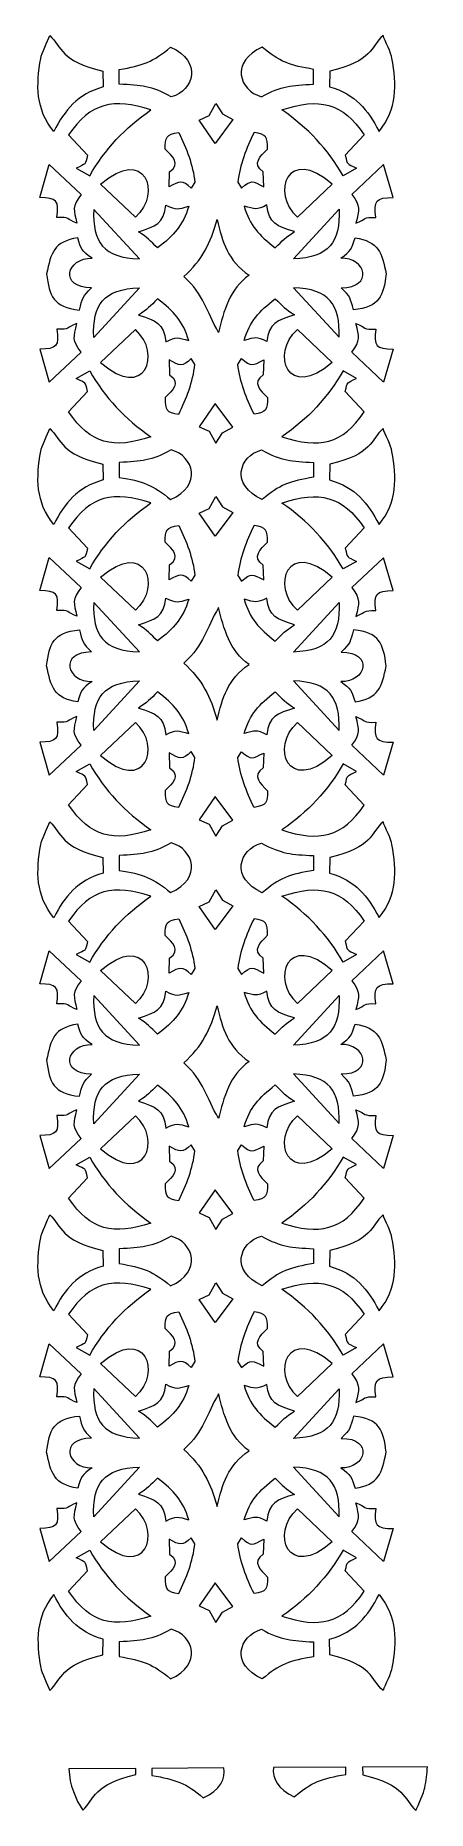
# Model space of a CAD drawing. Header units: centimetres. Extents: x 27.9 to 31.2, y -25.8 to -10.9.
import ezdxf

# ---------------------------------------------------------------- set-up
doc = ezdxf.new("R2010")
doc.units = ezdxf.units.CM
doc.header["$MEASUREMENT"] = 0
doc.layers.add('Katman 1', color=7, linetype='Continuous')

msp = doc.modelspace()

# ---------------------------------------------------------------- linework, layer by layer
at = {"layer": 'Katman 1', "color": 250, "lineweight": 20}
for points, knots in [([(28.06279, -10.92008), (28.04412, -10.96583), (27.99449, -11.06973), (27.98714, -11.11151), (27.94738, -11.33396), (27.94275, -11.53895), (28.09553, -11.72637), (28.193, -11.5435), (28.29152, -11.41495), (28.51256, -11.35109), (28.51256, -11.35109), (28.50892, -11.21956), (28.50892, -11.21956), (28.15009, -11.13543), (28.16649, -11.01402), (28.06279, -10.92008)], [0, 0, 0, 0, 0.2, 0.2, 0.2, 0.4, 0.4, 0.4, 0.6, 0.6, 0.6, 0.8, 0.8, 0.8, 1, 1, 1, 1]), ([(28.64597, -11.20459), (28.64597, -11.20459), (28.64597, -11.32913), (28.64597, -11.32913), (28.8348, -11.33955), (28.91285, -11.34156), (29.08451, -11.43481), (29.27571, -11.38207), (29.34717, -11.13796), (29.07809, -11.01726), (28.93566, -11.14019), (28.84216, -11.17392), (28.64597, -11.20459)], [0, 0, 0, 0, 0.25, 0.25, 0.25, 0.5, 0.5, 0.5, 0.75, 0.75, 0.75, 1, 1, 1, 1]), ([(30.28111, -11.20396), (30.28111, -11.20396), (30.28111, -11.32851), (30.28111, -11.32851), (30.09228, -11.33892), (30.01423, -11.34094), (29.84257, -11.43418), (29.65137, -11.38144), (29.57991, -11.13734), (29.84899, -11.01663), (29.99142, -11.13956), (30.08492, -11.17329), (30.28111, -11.20396)], [0, 0, 0, 0, 0.25, 0.25, 0.25, 0.5, 0.5, 0.5, 0.75, 0.75, 0.75, 1, 1, 1, 1]), ([(30.86429, -10.91946), (30.88296, -10.9652), (30.93259, -11.06911), (30.93994, -11.11088), (30.9797, -11.33334), (30.98433, -11.53832), (30.83155, -11.72574), (30.73408, -11.54288), (30.63556, -11.41433), (30.41452, -11.35046), (30.41452, -11.35046), (30.41816, -11.21893), (30.41816, -11.21893), (30.77699, -11.13481), (30.76059, -11.0134), (30.86429, -10.91946)], [0, 0, 0, 0, 0.2, 0.2, 0.2, 0.4, 0.4, 0.4, 0.6, 0.6, 0.6, 0.8, 0.8, 0.8, 1, 1, 1, 1]), ([(28.91259, -11.54554), (28.69431, -11.69667), (28.52543, -11.87554), (28.39861, -12.10022), (28.39861, -12.10022), (28.2849, -12.03621), (28.2849, -12.03621), (28.37092, -11.99351), (28.35833, -12.01335), (28.38042, -11.92528), (28.38042, -11.92528), (28.22122, -11.75461), (28.22122, -11.75461), (28.40263, -11.48431), (28.60028, -11.44093), (28.91259, -11.54554)], [0, 0, 0, 0, 0.2, 0.2, 0.2, 0.4, 0.4, 0.4, 0.6, 0.6, 0.6, 0.8, 0.8, 0.8, 1, 1, 1, 1]), ([(29.45978, -11.49096), (29.45978, -11.49096), (29.40345, -11.59287), (29.40345, -11.59287), (29.40345, -11.59287), (29.31895, -11.6306), (29.31895, -11.6306), (29.31895, -11.6306), (29.45364, -11.82623), (29.45364, -11.82623), (29.45364, -11.82623), (29.60059, -11.62683), (29.60059, -11.62683), (29.60059, -11.62683), (29.514, -11.57817), (29.514, -11.57817), (29.514, -11.57817), (29.45978, -11.49096), (29.45978, -11.49096)], [0, 0, 0, 0, 0.16666667, 0.16666667, 0.16666667, 0.33333333, 0.33333333, 0.33333333, 0.5, 0.5, 0.5, 0.66666667, 0.66666667, 0.66666667, 0.83333333, 0.83333333, 0.83333333, 1, 1, 1, 1]), ([(30.01449, -11.54491), (30.23277, -11.69604), (30.40165, -11.87491), (30.52847, -12.09959), (30.52847, -12.09959), (30.64218, -12.03558), (30.64218, -12.03558), (30.55616, -11.99289), (30.56875, -12.01272), (30.54666, -11.92466), (30.54666, -11.92466), (30.70586, -11.75398), (30.70586, -11.75398), (30.52445, -11.48368), (30.3268, -11.4403), (30.01449, -11.54491)], [0, 0, 0, 0, 0.2, 0.2, 0.2, 0.4, 0.4, 0.4, 0.6, 0.6, 0.6, 0.8, 0.8, 0.8, 1, 1, 1, 1]), ([(29.14645, -11.73508), (29.03988, -11.75087), (29.03378, -11.77372), (29.03378, -11.87473), (29.09337, -11.93462), (29.16751, -11.99862), (29.07, -12.06723), (29.07, -12.06723), (29.06597, -12.19179), (29.06597, -12.19179), (29.1604, -12.14257), (29.17418, -12.131), (29.25106, -12.20311), (29.25106, -12.20311), (29.28325, -12.15404), (29.28325, -12.15404), (29.26596, -12.00835), (29.21308, -11.86704), (29.14645, -11.73508)], [0, 0, 0, 0, 0.16666667, 0.16666667, 0.16666667, 0.33333333, 0.33333333, 0.33333333, 0.5, 0.5, 0.5, 0.66666667, 0.66666667, 0.66666667, 0.83333333, 0.83333333, 0.83333333, 1, 1, 1, 1]), ([(29.78063, -11.73445), (29.8872, -11.75024), (29.8933, -11.77309), (29.8933, -11.87411), (29.83371, -11.934), (29.75957, -11.99799), (29.85708, -12.06661), (29.85708, -12.06661), (29.86111, -12.19116), (29.86111, -12.19116), (29.76668, -12.14194), (29.7529, -12.13037), (29.67602, -12.20248), (29.67602, -12.20248), (29.64383, -12.15342), (29.64383, -12.15342), (29.66112, -12.00773), (29.714, -11.86642), (29.78063, -11.73445)], [0, 0, 0, 0, 0.16666667, 0.16666667, 0.16666667, 0.33333333, 0.33333333, 0.33333333, 0.5, 0.5, 0.5, 0.66666667, 0.66666667, 0.66666667, 0.83333333, 0.83333333, 0.83333333, 1, 1, 1, 1]), ([(28.49057, -12.1696), (28.49057, -12.1696), (28.78291, -12.44706), (28.78291, -12.44706), (29.00908, -12.24604), (28.86475, -11.84197), (28.49057, -12.1696)], [0, 0, 0, 0, 0.5, 0.5, 0.5, 1, 1, 1, 1]), ([(30.43651, -12.16897), (30.43651, -12.16897), (30.14417, -12.44644), (30.14417, -12.44644), (29.918, -12.24541), (30.06233, -11.84134), (30.43651, -12.16897)], [0, 0, 0, 0, 0.5, 0.5, 0.5, 1, 1, 1, 1]), ([(28.05722, -12.00505), (28.05722, -12.00505), (27.97812, -12.28252), (27.97812, -12.28252), (28.12105, -12.28252), (28.14293, -12.3103), (28.12257, -12.45029), (28.23485, -12.4455), (28.1987, -12.46255), (28.29109, -12.49868), (28.26245, -12.38358), (28.2491, -12.35907), (28.32549, -12.25671), (28.32549, -12.25671), (28.05722, -12.00505), (28.05722, -12.00505)], [0, 0, 0, 0, 0.2, 0.2, 0.2, 0.4, 0.4, 0.4, 0.6, 0.6, 0.6, 0.8, 0.8, 0.8, 1, 1, 1, 1]), ([(30.86986, -12.00443), (30.86986, -12.00443), (30.94896, -12.28189), (30.94896, -12.28189), (30.80603, -12.28189), (30.78415, -12.30967), (30.80451, -12.44966), (30.69223, -12.44488), (30.72838, -12.46193), (30.63599, -12.49806), (30.66463, -12.38295), (30.67798, -12.35844), (30.60159, -12.25608), (30.60159, -12.25608), (30.86986, -12.00443), (30.86986, -12.00443)], [0, 0, 0, 0, 0.2, 0.2, 0.2, 0.4, 0.4, 0.4, 0.6, 0.6, 0.6, 0.8, 0.8, 0.8, 1, 1, 1, 1]), ([(28.43258, -12.3815), (28.43258, -12.3815), (28.81656, -12.79879), (28.81656, -12.79879), (28.51486, -12.78723), (28.42075, -12.65804), (28.43258, -12.3815)], [0, 0, 0, 0, 0.5, 0.5, 0.5, 1, 1, 1, 1]), ([(29.03876, -12.34506), (29.02312, -12.50164), (28.95227, -12.52417), (28.8073, -12.56951), (28.88269, -12.61751), (28.90693, -12.64325), (28.96854, -12.70613), (29.10782, -12.598), (29.18107, -12.51952), (29.23122, -12.35482), (29.13824, -12.38014), (29.12781, -12.39063), (29.03876, -12.34506)], [0, 0, 0, 0, 0.25, 0.25, 0.25, 0.5, 0.5, 0.5, 0.75, 0.75, 0.75, 1, 1, 1, 1]), ([(29.88832, -12.34443), (29.90396, -12.50102), (29.97481, -12.52355), (30.11978, -12.56888), (30.04439, -12.61688), (30.02015, -12.64262), (29.95854, -12.70551), (29.81926, -12.59738), (29.74601, -12.51889), (29.69586, -12.35419), (29.78884, -12.37952), (29.79927, -12.39), (29.88832, -12.34443)], [0, 0, 0, 0, 0.25, 0.25, 0.25, 0.5, 0.5, 0.5, 0.75, 0.75, 0.75, 1, 1, 1, 1]), ([(30.4945, -12.38087), (30.4945, -12.38087), (30.11052, -12.79816), (30.11052, -12.79816), (30.41222, -12.7866), (30.50633, -12.65741), (30.4945, -12.38087)], [0, 0, 0, 0, 0.5, 0.5, 0.5, 1, 1, 1, 1]), ([(29.4826, -13.41569), (29.52441, -13.2381), (29.57462, -13.04917), (29.73837, -12.93564), (29.5588, -12.81053), (29.5149, -12.65954), (29.46959, -12.46666), (29.41398, -12.66653), (29.34667, -12.80631), (29.18871, -12.94727), (29.3669, -13.10686), (29.37375, -13.23337), (29.4826, -13.41569)], [0, 0, 0, 0, 0.25, 0.25, 0.25, 0.5, 0.5, 0.5, 0.75, 0.75, 0.75, 1, 1, 1, 1]), ([(28.29798, -12.62128), (28.32244, -12.71312), (28.33284, -12.73345), (28.41835, -12.79227), (28.20559, -12.78604), (28.13512, -13.0407), (28.41491, -13.0407), (28.3341, -13.11651), (28.3384, -13.12773), (28.31173, -13.22782), (28.0904, -13.20475), (28.0595, -13.10929), (28.03658, -12.92455), (28.07034, -12.74793), (28.0995, -12.6513), (28.29798, -12.62128)], [0, 0, 0, 0, 0.2, 0.2, 0.2, 0.4, 0.4, 0.4, 0.6, 0.6, 0.6, 0.8, 0.8, 0.8, 1, 1, 1, 1]), ([(30.6291, -12.62065), (30.60464, -12.71249), (30.59424, -12.73282), (30.50873, -12.79165), (30.72149, -12.78541), (30.79196, -13.04007), (30.51217, -13.04007), (30.59298, -13.11588), (30.58868, -13.1271), (30.61535, -13.22719), (30.83668, -13.20412), (30.86758, -13.10866), (30.8905, -12.92393), (30.85674, -12.7473), (30.82758, -12.65068), (30.6291, -12.62065)], [0, 0, 0, 0, 0.2, 0.2, 0.2, 0.4, 0.4, 0.4, 0.6, 0.6, 0.6, 0.8, 0.8, 0.8, 1, 1, 1, 1]), ([(28.43258, -13.45804), (28.43258, -13.45804), (28.81656, -13.04075), (28.81656, -13.04075), (28.51486, -13.05231), (28.42075, -13.1815), (28.43258, -13.45804)], [0, 0, 0, 0, 0.5, 0.5, 0.5, 1, 1, 1, 1]), ([(29.03876, -13.49448), (29.02312, -13.3379), (28.95227, -13.31537), (28.8073, -13.27003), (28.88269, -13.22203), (28.90693, -13.19629), (28.96854, -13.1334), (29.10782, -13.24154), (29.18107, -13.32002), (29.23122, -13.48472), (29.13824, -13.45939), (29.12781, -13.44891), (29.03876, -13.49448)], [0, 0, 0, 0, 0.25, 0.25, 0.25, 0.5, 0.5, 0.5, 0.75, 0.75, 0.75, 1, 1, 1, 1]), ([(29.88832, -13.49385), (29.90396, -13.33727), (29.97481, -13.31474), (30.11978, -13.2694), (30.04439, -13.2214), (30.02015, -13.19566), (29.95854, -13.13278), (29.81926, -13.24091), (29.74601, -13.31939), (29.69586, -13.48409), (29.78884, -13.45877), (29.79927, -13.44828), (29.88832, -13.49385)], [0, 0, 0, 0, 0.25, 0.25, 0.25, 0.5, 0.5, 0.5, 0.75, 0.75, 0.75, 1, 1, 1, 1]), ([(30.4945, -13.45741), (30.4945, -13.45741), (30.11052, -13.04012), (30.11052, -13.04012), (30.41222, -13.05169), (30.50633, -13.18087), (30.4945, -13.45741)], [0, 0, 0, 0, 0.5, 0.5, 0.5, 1, 1, 1, 1]), ([(28.05722, -13.83448), (28.05722, -13.83448), (27.97812, -13.55702), (27.97812, -13.55702), (28.12105, -13.55702), (28.14293, -13.52924), (28.12257, -13.38925), (28.23485, -13.39404), (28.1987, -13.37698), (28.29109, -13.34086), (28.26245, -13.45596), (28.2491, -13.48047), (28.32549, -13.58283), (28.32549, -13.58283), (28.05722, -13.83448), (28.05722, -13.83448)], [0, 0, 0, 0, 0.2, 0.2, 0.2, 0.4, 0.4, 0.4, 0.6, 0.6, 0.6, 0.8, 0.8, 0.8, 1, 1, 1, 1]), ([(28.49057, -13.66994), (28.49057, -13.66994), (28.78291, -13.39247), (28.78291, -13.39247), (29.00908, -13.5935), (28.86475, -13.99757), (28.49057, -13.66994)], [0, 0, 0, 0, 0.5, 0.5, 0.5, 1, 1, 1, 1]), ([(30.43651, -13.66931), (30.43651, -13.66931), (30.14417, -13.39185), (30.14417, -13.39185), (29.918, -13.59287), (30.06233, -13.99694), (30.43651, -13.66931)], [0, 0, 0, 0, 0.5, 0.5, 0.5, 1, 1, 1, 1]), ([(30.86986, -13.83386), (30.86986, -13.83386), (30.94896, -13.55639), (30.94896, -13.55639), (30.80603, -13.55639), (30.78415, -13.52861), (30.80451, -13.38862), (30.69223, -13.39341), (30.72838, -13.37636), (30.63599, -13.34023), (30.66463, -13.45533), (30.67798, -13.47985), (30.60159, -13.5822), (30.60159, -13.5822), (30.86986, -13.83386), (30.86986, -13.83386)], [0, 0, 0, 0, 0.2, 0.2, 0.2, 0.4, 0.4, 0.4, 0.6, 0.6, 0.6, 0.8, 0.8, 0.8, 1, 1, 1, 1]), ([(29.14645, -14.10446), (29.03988, -14.08867), (29.03378, -14.06582), (29.03378, -13.96481), (29.09337, -13.90491), (29.16751, -13.84092), (29.07, -13.7723), (29.07, -13.7723), (29.06597, -13.64775), (29.06597, -13.64775), (29.1604, -13.69697), (29.17418, -13.70854), (29.25106, -13.63643), (29.25106, -13.63643), (29.28325, -13.68549), (29.28325, -13.68549), (29.26596, -13.83118), (29.21308, -13.9725), (29.14645, -14.10446)], [0, 0, 0, 0, 0.16666667, 0.16666667, 0.16666667, 0.33333333, 0.33333333, 0.33333333, 0.5, 0.5, 0.5, 0.66666667, 0.66666667, 0.66666667, 0.83333333, 0.83333333, 0.83333333, 1, 1, 1, 1]), ([(29.78063, -14.10383), (29.8872, -14.08804), (29.8933, -14.06519), (29.8933, -13.96418), (29.83371, -13.90429), (29.75957, -13.84029), (29.85708, -13.77168), (29.85708, -13.77168), (29.86111, -13.64712), (29.86111, -13.64712), (29.76668, -13.69634), (29.7529, -13.70791), (29.67602, -13.6358), (29.67602, -13.6358), (29.64383, -13.68487), (29.64383, -13.68487), (29.66112, -13.83056), (29.714, -13.97187), (29.78063, -14.10383)], [0, 0, 0, 0, 0.16666667, 0.16666667, 0.16666667, 0.33333333, 0.33333333, 0.33333333, 0.5, 0.5, 0.5, 0.66666667, 0.66666667, 0.66666667, 0.83333333, 0.83333333, 0.83333333, 1, 1, 1, 1]), ([(28.91259, -14.294), (28.69431, -14.14287), (28.52543, -13.964), (28.39861, -13.73932), (28.39861, -13.73932), (28.2849, -13.80333), (28.2849, -13.80333), (28.37092, -13.84602), (28.35833, -13.82619), (28.38042, -13.91425), (28.38042, -13.91425), (28.22122, -14.08493), (28.22122, -14.08493), (28.40263, -14.35523), (28.60028, -14.39861), (28.91259, -14.294)], [0, 0, 0, 0, 0.2, 0.2, 0.2, 0.4, 0.4, 0.4, 0.6, 0.6, 0.6, 0.8, 0.8, 0.8, 1, 1, 1, 1]), ([(30.01449, -14.29337), (30.23277, -14.14225), (30.40165, -13.96338), (30.52847, -13.7387), (30.52847, -13.7387), (30.64218, -13.8027), (30.64218, -13.8027), (30.55616, -13.8454), (30.56875, -13.82556), (30.54666, -13.91363), (30.54666, -13.91363), (30.70586, -14.0843), (30.70586, -14.0843), (30.52445, -14.3546), (30.3268, -14.39798), (30.01449, -14.29337)], [0, 0, 0, 0, 0.2, 0.2, 0.2, 0.4, 0.4, 0.4, 0.6, 0.6, 0.6, 0.8, 0.8, 0.8, 1, 1, 1, 1]), ([(29.45978, -14.34858), (29.45978, -14.34858), (29.40345, -14.24667), (29.40345, -14.24667), (29.40345, -14.24667), (29.31895, -14.20894), (29.31895, -14.20894), (29.31895, -14.20894), (29.45364, -14.01331), (29.45364, -14.01331), (29.45364, -14.01331), (29.60059, -14.21271), (29.60059, -14.21271), (29.60059, -14.21271), (29.514, -14.26137), (29.514, -14.26137), (29.514, -14.26137), (29.45978, -14.34858), (29.45978, -14.34858)], [0, 0, 0, 0, 0.16666667, 0.16666667, 0.16666667, 0.33333333, 0.33333333, 0.33333333, 0.5, 0.5, 0.5, 0.66666667, 0.66666667, 0.66666667, 0.83333333, 0.83333333, 0.83333333, 1, 1, 1, 1]), ([(28.06279, -14.22464), (28.04412, -14.27039), (27.99449, -14.3743), (27.98714, -14.41607), (27.94738, -14.63852), (27.94275, -14.84351), (28.09553, -15.03093), (28.193, -14.84807), (28.29152, -14.71952), (28.51256, -14.65565), (28.51256, -14.65565), (28.50892, -14.52412), (28.50892, -14.52412), (28.15009, -14.44), (28.16649, -14.31858), (28.06279, -14.22464)], [0, 0, 0, 0, 0.2, 0.2, 0.2, 0.4, 0.4, 0.4, 0.6, 0.6, 0.6, 0.8, 0.8, 0.8, 1, 1, 1, 1]), ([(30.86429, -14.22527), (30.88296, -14.27102), (30.93259, -14.37492), (30.93994, -14.41669), (30.9797, -14.63915), (30.98433, -14.84414), (30.83155, -15.03156), (30.73408, -14.84869), (30.63556, -14.72014), (30.41452, -14.65628), (30.41452, -14.65628), (30.41816, -14.52475), (30.41816, -14.52475), (30.77699, -14.44062), (30.76059, -14.31921), (30.86429, -14.22527)], [0, 0, 0, 0, 0.2, 0.2, 0.2, 0.4, 0.4, 0.4, 0.6, 0.6, 0.6, 0.8, 0.8, 0.8, 1, 1, 1, 1]), ([(28.64597, -14.63495), (28.64597, -14.63495), (28.64597, -14.5104), (28.64597, -14.5104), (28.8348, -14.49999), (28.91285, -14.49797), (29.08451, -14.40473), (29.27571, -14.45747), (29.34717, -14.70157), (29.07809, -14.82228), (28.93566, -14.69935), (28.84216, -14.66562), (28.64597, -14.63495)], [0, 0, 0, 0, 0.25, 0.25, 0.25, 0.5, 0.5, 0.5, 0.75, 0.75, 0.75, 1, 1, 1, 1]), ([(30.28111, -14.63432), (30.28111, -14.63432), (30.28111, -14.50978), (30.28111, -14.50978), (30.09228, -14.49936), (30.01423, -14.49735), (29.84257, -14.4041), (29.65137, -14.45684), (29.57991, -14.70095), (29.84899, -14.82165), (29.99142, -14.69873), (30.08492, -14.665), (30.28111, -14.63432)], [0, 0, 0, 0, 0.25, 0.25, 0.25, 0.5, 0.5, 0.5, 0.75, 0.75, 0.75, 1, 1, 1, 1]), ([(28.91259, -14.8501), (28.69431, -15.00123), (28.52543, -15.1801), (28.39861, -15.40478), (28.39861, -15.40478), (28.2849, -15.34077), (28.2849, -15.34077), (28.37092, -15.29808), (28.35833, -15.31791), (28.38042, -15.22985), (28.38042, -15.22985), (28.22122, -15.05917), (28.22122, -15.05917), (28.40263, -14.78887), (28.60028, -14.74549), (28.91259, -14.8501)], [0, 0, 0, 0, 0.2, 0.2, 0.2, 0.4, 0.4, 0.4, 0.6, 0.6, 0.6, 0.8, 0.8, 0.8, 1, 1, 1, 1]), ([(30.01449, -14.85073), (30.23277, -15.00185), (30.40165, -15.18072), (30.52847, -15.4054), (30.52847, -15.4054), (30.64218, -15.3414), (30.64218, -15.3414), (30.55616, -15.2987), (30.56875, -15.31854), (30.54666, -15.23047), (30.54666, -15.23047), (30.70586, -15.0598), (30.70586, -15.0598), (30.52445, -14.7895), (30.3268, -14.74612), (30.01449, -14.85073)], [0, 0, 0, 0, 0.2, 0.2, 0.2, 0.4, 0.4, 0.4, 0.6, 0.6, 0.6, 0.8, 0.8, 0.8, 1, 1, 1, 1]), ([(29.45978, -14.79552), (29.45978, -14.79552), (29.40345, -14.89743), (29.40345, -14.89743), (29.40345, -14.89743), (29.31895, -14.93516), (29.31895, -14.93516), (29.31895, -14.93516), (29.45364, -15.13079), (29.45364, -15.13079), (29.45364, -15.13079), (29.60059, -14.93139), (29.60059, -14.93139), (29.60059, -14.93139), (29.514, -14.88273), (29.514, -14.88273), (29.514, -14.88273), (29.45978, -14.79552), (29.45978, -14.79552)], [0, 0, 0, 0, 0.16666667, 0.16666667, 0.16666667, 0.33333333, 0.33333333, 0.33333333, 0.5, 0.5, 0.5, 0.66666667, 0.66666667, 0.66666667, 0.83333333, 0.83333333, 0.83333333, 1, 1, 1, 1]), ([(29.14645, -15.03964), (29.03988, -15.05543), (29.03378, -15.07828), (29.03378, -15.17929), (29.09337, -15.23919), (29.16751, -15.30318), (29.07, -15.3718), (29.07, -15.3718), (29.06597, -15.49635), (29.06597, -15.49635), (29.1604, -15.44713), (29.17418, -15.43556), (29.25106, -15.50767), (29.25106, -15.50767), (29.28325, -15.45861), (29.28325, -15.45861), (29.26596, -15.31292), (29.21308, -15.1716), (29.14645, -15.03964)], [0, 0, 0, 0, 0.16666667, 0.16666667, 0.16666667, 0.33333333, 0.33333333, 0.33333333, 0.5, 0.5, 0.5, 0.66666667, 0.66666667, 0.66666667, 0.83333333, 0.83333333, 0.83333333, 1, 1, 1, 1]), ([(29.78063, -15.04027), (29.8872, -15.05606), (29.8933, -15.07891), (29.8933, -15.17992), (29.83371, -15.23981), (29.75957, -15.30381), (29.85708, -15.37242), (29.85708, -15.37242), (29.86111, -15.49698), (29.86111, -15.49698), (29.76668, -15.44776), (29.7529, -15.43619), (29.67602, -15.5083), (29.67602, -15.5083), (29.64383, -15.45923), (29.64383, -15.45923), (29.66112, -15.31354), (29.714, -15.17223), (29.78063, -15.04027)], [0, 0, 0, 0, 0.16666667, 0.16666667, 0.16666667, 0.33333333, 0.33333333, 0.33333333, 0.5, 0.5, 0.5, 0.66666667, 0.66666667, 0.66666667, 0.83333333, 0.83333333, 0.83333333, 1, 1, 1, 1]), ([(28.49057, -15.47416), (28.49057, -15.47416), (28.78291, -15.75163), (28.78291, -15.75163), (29.00908, -15.5506), (28.86475, -15.14653), (28.49057, -15.47416)], [0, 0, 0, 0, 0.5, 0.5, 0.5, 1, 1, 1, 1]), ([(30.43651, -15.47479), (30.43651, -15.47479), (30.14417, -15.75225), (30.14417, -15.75225), (29.918, -15.55123), (30.06233, -15.14716), (30.43651, -15.47479)], [0, 0, 0, 0, 0.5, 0.5, 0.5, 1, 1, 1, 1]), ([(28.05722, -15.30962), (28.05722, -15.30962), (27.97812, -15.58708), (27.97812, -15.58708), (28.12105, -15.58708), (28.14293, -15.61486), (28.12257, -15.75485), (28.23485, -15.75006), (28.1987, -15.76712), (28.29109, -15.80324), (28.26245, -15.68814), (28.2491, -15.66363), (28.32549, -15.56127), (28.32549, -15.56127), (28.05722, -15.30962), (28.05722, -15.30962)], [0, 0, 0, 0, 0.2, 0.2, 0.2, 0.4, 0.4, 0.4, 0.6, 0.6, 0.6, 0.8, 0.8, 0.8, 1, 1, 1, 1]), ([(30.86986, -15.31024), (30.86986, -15.31024), (30.94896, -15.58771), (30.94896, -15.58771), (30.80603, -15.58771), (30.78415, -15.61549), (30.80451, -15.75548), (30.69223, -15.75069), (30.72838, -15.76774), (30.63599, -15.80387), (30.66463, -15.68877), (30.67798, -15.66425), (30.60159, -15.5619), (30.60159, -15.5619), (30.86986, -15.31024), (30.86986, -15.31024)], [0, 0, 0, 0, 0.2, 0.2, 0.2, 0.4, 0.4, 0.4, 0.6, 0.6, 0.6, 0.8, 0.8, 0.8, 1, 1, 1, 1]), ([(29.03876, -15.64962), (29.02312, -15.8062), (28.95227, -15.82873), (28.8073, -15.87407), (28.88269, -15.92207), (28.90693, -15.94781), (28.96854, -16.0107), (29.10782, -15.90256), (29.18107, -15.82408), (29.23122, -15.65938), (29.13824, -15.68471), (29.12781, -15.69519), (29.03876, -15.64962)], [0, 0, 0, 0, 0.25, 0.25, 0.25, 0.5, 0.5, 0.5, 0.75, 0.75, 0.75, 1, 1, 1, 1]), ([(29.88832, -15.65025), (29.90396, -15.80683), (29.97481, -15.82936), (30.11978, -15.8747), (30.04439, -15.9227), (30.02015, -15.94844), (29.95854, -16.01132), (29.81926, -15.90319), (29.74601, -15.82471), (29.69586, -15.66001), (29.78884, -15.68533), (29.79927, -15.69582), (29.88832, -15.65025)], [0, 0, 0, 0, 0.25, 0.25, 0.25, 0.5, 0.5, 0.5, 0.75, 0.75, 0.75, 1, 1, 1, 1]), ([(28.43258, -15.68606), (28.43258, -15.68606), (28.81656, -16.10335), (28.81656, -16.10335), (28.51486, -16.09179), (28.42075, -15.9626), (28.43258, -15.68606)], [0, 0, 0, 0, 0.5, 0.5, 0.5, 1, 1, 1, 1]), ([(29.4826, -15.72841), (29.52441, -15.906), (29.57462, -16.09493), (29.73837, -16.20846), (29.5588, -16.33357), (29.5149, -16.48456), (29.46959, -16.67744), (29.41398, -16.47757), (29.34667, -16.33779), (29.18871, -16.19683), (29.3669, -16.03724), (29.37375, -15.91073), (29.4826, -15.72841)], [0, 0, 0, 0, 0.25, 0.25, 0.25, 0.5, 0.5, 0.5, 0.75, 0.75, 0.75, 1, 1, 1, 1]), ([(30.4945, -15.68669), (30.4945, -15.68669), (30.11052, -16.10398), (30.11052, -16.10398), (30.41222, -16.09241), (30.50633, -15.96323), (30.4945, -15.68669)], [0, 0, 0, 0, 0.5, 0.5, 0.5, 1, 1, 1, 1]), ([(28.29798, -16.52282), (28.32244, -16.43098), (28.33284, -16.41065), (28.41835, -16.35183), (28.20559, -16.35806), (28.13512, -16.1034), (28.41491, -16.1034), (28.3341, -16.02759), (28.3384, -16.01637), (28.31173, -15.91628), (28.0904, -15.93935), (28.0595, -16.03481), (28.03658, -16.21955), (28.07034, -16.39617), (28.0995, -16.4928), (28.29798, -16.52282)], [0, 0, 0, 0, 0.2, 0.2, 0.2, 0.4, 0.4, 0.4, 0.6, 0.6, 0.6, 0.8, 0.8, 0.8, 1, 1, 1, 1]), ([(30.6291, -16.52345), (30.60464, -16.43161), (30.59424, -16.41128), (30.50873, -16.35245), (30.72149, -16.35869), (30.79196, -16.10403), (30.51217, -16.10403), (30.59298, -16.02822), (30.58868, -16.017), (30.61535, -15.91691), (30.83668, -15.93998), (30.86758, -16.03544), (30.8905, -16.22017), (30.85674, -16.3968), (30.82758, -16.49342), (30.6291, -16.52345)], [0, 0, 0, 0, 0.2, 0.2, 0.2, 0.4, 0.4, 0.4, 0.6, 0.6, 0.6, 0.8, 0.8, 0.8, 1, 1, 1, 1]), ([(28.43258, -16.7626), (28.43258, -16.7626), (28.81656, -16.34531), (28.81656, -16.34531), (28.51486, -16.35687), (28.42075, -16.48606), (28.43258, -16.7626)], [0, 0, 0, 0, 0.5, 0.5, 0.5, 1, 1, 1, 1]), ([(30.4945, -16.76323), (30.4945, -16.76323), (30.11052, -16.34594), (30.11052, -16.34594), (30.41222, -16.3575), (30.50633, -16.48669), (30.4945, -16.76323)], [0, 0, 0, 0, 0.5, 0.5, 0.5, 1, 1, 1, 1]), ([(29.03876, -16.79904), (29.02312, -16.64246), (28.95227, -16.61993), (28.8073, -16.57459), (28.88269, -16.52659), (28.90693, -16.50085), (28.96854, -16.43797), (29.10782, -16.5461), (29.18107, -16.62458), (29.23122, -16.78928), (29.13824, -16.76396), (29.12781, -16.75347), (29.03876, -16.79904)], [0, 0, 0, 0, 0.25, 0.25, 0.25, 0.5, 0.5, 0.5, 0.75, 0.75, 0.75, 1, 1, 1, 1]), ([(29.88832, -16.79967), (29.90396, -16.64308), (29.97481, -16.62055), (30.11978, -16.57522), (30.04439, -16.52722), (30.02015, -16.50148), (29.95854, -16.43859), (29.81926, -16.54672), (29.74601, -16.62521), (29.69586, -16.78991), (29.78884, -16.76458), (29.79927, -16.7541), (29.88832, -16.79967)], [0, 0, 0, 0, 0.25, 0.25, 0.25, 0.5, 0.5, 0.5, 0.75, 0.75, 0.75, 1, 1, 1, 1]), ([(28.05722, -17.13905), (28.05722, -17.13905), (27.97812, -16.86158), (27.97812, -16.86158), (28.12105, -16.86158), (28.14293, -16.8338), (28.12257, -16.69381), (28.23485, -16.6986), (28.1987, -16.68155), (28.29109, -16.64542), (28.26245, -16.76052), (28.2491, -16.78503), (28.32549, -16.88739), (28.32549, -16.88739), (28.05722, -17.13905), (28.05722, -17.13905)], [0, 0, 0, 0, 0.2, 0.2, 0.2, 0.4, 0.4, 0.4, 0.6, 0.6, 0.6, 0.8, 0.8, 0.8, 1, 1, 1, 1]), ([(28.49057, -16.9745), (28.49057, -16.9745), (28.78291, -16.69704), (28.78291, -16.69704), (29.00908, -16.89806), (28.86475, -17.30213), (28.49057, -16.9745)], [0, 0, 0, 0, 0.5, 0.5, 0.5, 1, 1, 1, 1]), ([(30.43651, -16.97513), (30.43651, -16.97513), (30.14417, -16.69766), (30.14417, -16.69766), (29.918, -16.89869), (30.06233, -17.30276), (30.43651, -16.97513)], [0, 0, 0, 0, 0.5, 0.5, 0.5, 1, 1, 1, 1]), ([(30.86986, -17.13967), (30.86986, -17.13967), (30.94896, -16.86221), (30.94896, -16.86221), (30.80603, -16.86221), (30.78415, -16.83443), (30.80451, -16.69444), (30.69223, -16.69922), (30.72838, -16.68217), (30.63599, -16.64604), (30.66463, -16.76115), (30.67798, -16.78566), (30.60159, -16.88802), (30.60159, -16.88802), (30.86986, -17.13967), (30.86986, -17.13967)], [0, 0, 0, 0, 0.2, 0.2, 0.2, 0.4, 0.4, 0.4, 0.6, 0.6, 0.6, 0.8, 0.8, 0.8, 1, 1, 1, 1]), ([(29.14645, -17.40902), (29.03988, -17.39323), (29.03378, -17.37038), (29.03378, -17.26937), (29.09337, -17.20948), (29.16751, -17.14548), (29.07, -17.07687), (29.07, -17.07687), (29.06597, -16.95231), (29.06597, -16.95231), (29.1604, -17.00153), (29.17418, -17.0131), (29.25106, -16.94099), (29.25106, -16.94099), (29.28325, -16.99006), (29.28325, -16.99006), (29.26596, -17.13575), (29.21308, -17.27706), (29.14645, -17.40902)], [0, 0, 0, 0, 0.16666667, 0.16666667, 0.16666667, 0.33333333, 0.33333333, 0.33333333, 0.5, 0.5, 0.5, 0.66666667, 0.66666667, 0.66666667, 0.83333333, 0.83333333, 0.83333333, 1, 1, 1, 1]), ([(29.78063, -17.40965), (29.8872, -17.39386), (29.8933, -17.37101), (29.8933, -17.26999), (29.83371, -17.2101), (29.75957, -17.14611), (29.85708, -17.07749), (29.85708, -17.07749), (29.86111, -16.95294), (29.86111, -16.95294), (29.76668, -17.00216), (29.7529, -17.01373), (29.67602, -16.94162), (29.67602, -16.94162), (29.64383, -16.99068), (29.64383, -16.99068), (29.66112, -17.13637), (29.714, -17.27768), (29.78063, -17.40965)], [0, 0, 0, 0, 0.16666667, 0.16666667, 0.16666667, 0.33333333, 0.33333333, 0.33333333, 0.5, 0.5, 0.5, 0.66666667, 0.66666667, 0.66666667, 0.83333333, 0.83333333, 0.83333333, 1, 1, 1, 1]), ([(28.91259, -17.59856), (28.69431, -17.44743), (28.52543, -17.26856), (28.39861, -17.04388), (28.39861, -17.04388), (28.2849, -17.10789), (28.2849, -17.10789), (28.37092, -17.15059), (28.35833, -17.13075), (28.38042, -17.21882), (28.38042, -17.21882), (28.22122, -17.38949), (28.22122, -17.38949), (28.40263, -17.65979), (28.60028, -17.70317), (28.91259, -17.59856)], [0, 0, 0, 0, 0.2, 0.2, 0.2, 0.4, 0.4, 0.4, 0.6, 0.6, 0.6, 0.8, 0.8, 0.8, 1, 1, 1, 1]), ([(30.01449, -17.59919), (30.23277, -17.44806), (30.40165, -17.26919), (30.52847, -17.04451), (30.52847, -17.04451), (30.64218, -17.10852), (30.64218, -17.10852), (30.55616, -17.15121), (30.56875, -17.13138), (30.54666, -17.21944), (30.54666, -17.21944), (30.70586, -17.39012), (30.70586, -17.39012), (30.52445, -17.66042), (30.3268, -17.7038), (30.01449, -17.59919)], [0, 0, 0, 0, 0.2, 0.2, 0.2, 0.4, 0.4, 0.4, 0.6, 0.6, 0.6, 0.8, 0.8, 0.8, 1, 1, 1, 1]), ([(29.45978, -17.65314), (29.45978, -17.65314), (29.40345, -17.55123), (29.40345, -17.55123), (29.40345, -17.55123), (29.31895, -17.5135), (29.31895, -17.5135), (29.31895, -17.5135), (29.45364, -17.31787), (29.45364, -17.31787), (29.45364, -17.31787), (29.60059, -17.51727), (29.60059, -17.51727), (29.60059, -17.51727), (29.514, -17.56593), (29.514, -17.56593), (29.514, -17.56593), (29.45978, -17.65314), (29.45978, -17.65314)], [0, 0, 0, 0, 0.16666667, 0.16666667, 0.16666667, 0.33333333, 0.33333333, 0.33333333, 0.5, 0.5, 0.5, 0.66666667, 0.66666667, 0.66666667, 0.83333333, 0.83333333, 0.83333333, 1, 1, 1, 1]), ([(28.06279, -17.53171), (28.04412, -17.57746), (27.99449, -17.68136), (27.98714, -17.72314), (27.94738, -17.94559), (27.94275, -18.15058), (28.09553, -18.338), (28.193, -18.15513), (28.29152, -18.02658), (28.51256, -17.96272), (28.51256, -17.96272), (28.50892, -17.83119), (28.50892, -17.83119), (28.15009, -17.74706), (28.16649, -17.62565), (28.06279, -17.53171)], [0, 0, 0, 0, 0.2, 0.2, 0.2, 0.4, 0.4, 0.4, 0.6, 0.6, 0.6, 0.8, 0.8, 0.8, 1, 1, 1, 1]), ([(30.86429, -17.53109), (30.88296, -17.57683), (30.93259, -17.68074), (30.93994, -17.72251), (30.9797, -17.94497), (30.98433, -18.14995), (30.83155, -18.33737), (30.73408, -18.15451), (30.63556, -18.02596), (30.41452, -17.96209), (30.41452, -17.96209), (30.41816, -17.83056), (30.41816, -17.83056), (30.77699, -17.74644), (30.76059, -17.62503), (30.86429, -17.53109)], [0, 0, 0, 0, 0.2, 0.2, 0.2, 0.4, 0.4, 0.4, 0.6, 0.6, 0.6, 0.8, 0.8, 0.8, 1, 1, 1, 1]), ([(28.64597, -17.93951), (28.64597, -17.93951), (28.64597, -17.81497), (28.64597, -17.81497), (28.8348, -17.80455), (28.91285, -17.80254), (29.08451, -17.70929), (29.27571, -17.76203), (29.34717, -18.00614), (29.07809, -18.12684), (28.93566, -18.00391), (28.84216, -17.97018), (28.64597, -17.93951)], [0, 0, 0, 0, 0.25, 0.25, 0.25, 0.5, 0.5, 0.5, 0.75, 0.75, 0.75, 1, 1, 1, 1]), ([(30.28111, -17.94014), (30.28111, -17.94014), (30.28111, -17.81559), (30.28111, -17.81559), (30.09228, -17.80518), (30.01423, -17.80316), (29.84257, -17.70992), (29.65137, -17.76266), (29.57991, -18.00676), (29.84899, -18.12747), (29.99142, -18.00454), (30.08492, -17.97081), (30.28111, -17.94014)], [0, 0, 0, 0, 0.25, 0.25, 0.25, 0.5, 0.5, 0.5, 0.75, 0.75, 0.75, 1, 1, 1, 1]), ([(28.91259, -18.15717), (28.69431, -18.3083), (28.52543, -18.48717), (28.39861, -18.71185), (28.39861, -18.71185), (28.2849, -18.64784), (28.2849, -18.64784), (28.37092, -18.60514), (28.35833, -18.62498), (28.38042, -18.53691), (28.38042, -18.53691), (28.22122, -18.36624), (28.22122, -18.36624), (28.40263, -18.09594), (28.60028, -18.05256), (28.91259, -18.15717)], [0, 0, 0, 0, 0.2, 0.2, 0.2, 0.4, 0.4, 0.4, 0.6, 0.6, 0.6, 0.8, 0.8, 0.8, 1, 1, 1, 1]), ([(30.01449, -18.15654), (30.23277, -18.30767), (30.40165, -18.48654), (30.52847, -18.71122), (30.52847, -18.71122), (30.64218, -18.64721), (30.64218, -18.64721), (30.55616, -18.60452), (30.56875, -18.62435), (30.54666, -18.53629), (30.54666, -18.53629), (30.70586, -18.36561), (30.70586, -18.36561), (30.52445, -18.09531), (30.3268, -18.05193), (30.01449, -18.15654)], [0, 0, 0, 0, 0.2, 0.2, 0.2, 0.4, 0.4, 0.4, 0.6, 0.6, 0.6, 0.8, 0.8, 0.8, 1, 1, 1, 1]), ([(29.45978, -18.10259), (29.45978, -18.10259), (29.40345, -18.2045), (29.40345, -18.2045), (29.40345, -18.2045), (29.31895, -18.24223), (29.31895, -18.24223), (29.31895, -18.24223), (29.45364, -18.43786), (29.45364, -18.43786), (29.45364, -18.43786), (29.60059, -18.23846), (29.60059, -18.23846), (29.60059, -18.23846), (29.514, -18.1898), (29.514, -18.1898), (29.514, -18.1898), (29.45978, -18.10259), (29.45978, -18.10259)], [0, 0, 0, 0, 0.16666667, 0.16666667, 0.16666667, 0.33333333, 0.33333333, 0.33333333, 0.5, 0.5, 0.5, 0.66666667, 0.66666667, 0.66666667, 0.83333333, 0.83333333, 0.83333333, 1, 1, 1, 1]), ([(29.14645, -18.34671), (29.03988, -18.3625), (29.03378, -18.38535), (29.03378, -18.48636), (29.09337, -18.54625), (29.16751, -18.61025), (29.07, -18.67886), (29.07, -18.67886), (29.06597, -18.80342), (29.06597, -18.80342), (29.1604, -18.7542), (29.17418, -18.74263), (29.25106, -18.81474), (29.25106, -18.81474), (29.28325, -18.76567), (29.28325, -18.76567), (29.26596, -18.61998), (29.21308, -18.47867), (29.14645, -18.34671)], [0, 0, 0, 0, 0.16666667, 0.16666667, 0.16666667, 0.33333333, 0.33333333, 0.33333333, 0.5, 0.5, 0.5, 0.66666667, 0.66666667, 0.66666667, 0.83333333, 0.83333333, 0.83333333, 1, 1, 1, 1]), ([(29.78063, -18.34608), (29.8872, -18.36187), (29.8933, -18.38472), (29.8933, -18.48574), (29.83371, -18.54563), (29.75957, -18.60962), (29.85708, -18.67824), (29.85708, -18.67824), (29.86111, -18.80279), (29.86111, -18.80279), (29.76668, -18.75357), (29.7529, -18.742), (29.67602, -18.81411), (29.67602, -18.81411), (29.64383, -18.76505), (29.64383, -18.76505), (29.66112, -18.61936), (29.714, -18.47805), (29.78063, -18.34608)], [0, 0, 0, 0, 0.16666667, 0.16666667, 0.16666667, 0.33333333, 0.33333333, 0.33333333, 0.5, 0.5, 0.5, 0.66666667, 0.66666667, 0.66666667, 0.83333333, 0.83333333, 0.83333333, 1, 1, 1, 1]), ([(28.49057, -18.78123), (28.49057, -18.78123), (28.78291, -19.05869), (28.78291, -19.05869), (29.00908, -18.85767), (28.86475, -18.4536), (28.49057, -18.78123)], [0, 0, 0, 0, 0.5, 0.5, 0.5, 1, 1, 1, 1]), ([(30.43651, -18.7806), (30.43651, -18.7806), (30.14417, -19.05807), (30.14417, -19.05807), (29.918, -18.85704), (30.06233, -18.45297), (30.43651, -18.7806)], [0, 0, 0, 0, 0.5, 0.5, 0.5, 1, 1, 1, 1]), ([(28.05722, -18.61668), (28.05722, -18.61668), (27.97812, -18.89415), (27.97812, -18.89415), (28.12105, -18.89415), (28.14293, -18.92193), (28.12257, -19.06192), (28.23485, -19.05713), (28.1987, -19.07418), (28.29109, -19.11031), (28.26245, -18.99521), (28.2491, -18.9707), (28.32549, -18.86834), (28.32549, -18.86834), (28.05722, -18.61668), (28.05722, -18.61668)], [0, 0, 0, 0, 0.2, 0.2, 0.2, 0.4, 0.4, 0.4, 0.6, 0.6, 0.6, 0.8, 0.8, 0.8, 1, 1, 1, 1]), ([(30.86986, -18.61606), (30.86986, -18.61606), (30.94896, -18.89352), (30.94896, -18.89352), (30.80603, -18.89352), (30.78415, -18.9213), (30.80451, -19.06129), (30.69223, -19.05651), (30.72838, -19.07356), (30.63599, -19.10969), (30.66463, -18.99458), (30.67798, -18.97007), (30.60159, -18.86771), (30.60159, -18.86771), (30.86986, -18.61606), (30.86986, -18.61606)], [0, 0, 0, 0, 0.2, 0.2, 0.2, 0.4, 0.4, 0.4, 0.6, 0.6, 0.6, 0.8, 0.8, 0.8, 1, 1, 1, 1]), ([(28.43258, -18.99313), (28.43258, -18.99313), (28.81656, -19.41042), (28.81656, -19.41042), (28.51486, -19.39886), (28.42075, -19.26967), (28.43258, -18.99313)], [0, 0, 0, 0, 0.5, 0.5, 0.5, 1, 1, 1, 1]), ([(29.03876, -18.95669), (29.02312, -19.11327), (28.95227, -19.1358), (28.8073, -19.18114), (28.88269, -19.22914), (28.90693, -19.25488), (28.96854, -19.31776), (29.10782, -19.20963), (29.18107, -19.13115), (29.23122, -18.96645), (29.13824, -18.99177), (29.12781, -19.00226), (29.03876, -18.95669)], [0, 0, 0, 0, 0.25, 0.25, 0.25, 0.5, 0.5, 0.5, 0.75, 0.75, 0.75, 1, 1, 1, 1]), ([(29.4826, -20.02732), (29.52441, -19.84973), (29.57462, -19.6608), (29.73837, -19.54727), (29.5588, -19.42216), (29.5149, -19.27117), (29.46959, -19.07829), (29.41398, -19.27816), (29.34667, -19.41794), (29.18871, -19.5589), (29.3669, -19.71849), (29.37375, -19.845), (29.4826, -20.02732)], [0, 0, 0, 0, 0.25, 0.25, 0.25, 0.5, 0.5, 0.5, 0.75, 0.75, 0.75, 1, 1, 1, 1]), ([(29.88832, -18.95606), (29.90396, -19.11265), (29.97481, -19.13518), (30.11978, -19.18051), (30.04439, -19.22851), (30.02015, -19.25425), (29.95854, -19.31714), (29.81926, -19.20901), (29.74601, -19.13052), (29.69586, -18.96582), (29.78884, -18.99115), (29.79927, -19.00163), (29.88832, -18.95606)], [0, 0, 0, 0, 0.25, 0.25, 0.25, 0.5, 0.5, 0.5, 0.75, 0.75, 0.75, 1, 1, 1, 1]), ([(30.4945, -18.9925), (30.4945, -18.9925), (30.11052, -19.40979), (30.11052, -19.40979), (30.41222, -19.39823), (30.50633, -19.26904), (30.4945, -18.9925)], [0, 0, 0, 0, 0.5, 0.5, 0.5, 1, 1, 1, 1]), ([(28.29798, -19.23291), (28.32244, -19.32475), (28.33284, -19.34508), (28.41835, -19.4039), (28.20559, -19.39767), (28.13512, -19.65233), (28.41491, -19.65233), (28.3341, -19.72814), (28.3384, -19.73936), (28.31173, -19.83945), (28.0904, -19.81638), (28.0595, -19.72092), (28.03658, -19.53618), (28.07034, -19.35956), (28.0995, -19.26293), (28.29798, -19.23291)], [0, 0, 0, 0, 0.2, 0.2, 0.2, 0.4, 0.4, 0.4, 0.6, 0.6, 0.6, 0.8, 0.8, 0.8, 1, 1, 1, 1]), ([(30.6291, -19.23228), (30.60464, -19.32412), (30.59424, -19.34445), (30.50873, -19.40328), (30.72149, -19.39704), (30.79196, -19.6517), (30.51217, -19.6517), (30.59298, -19.72751), (30.58868, -19.73873), (30.61535, -19.83882), (30.83668, -19.81575), (30.86758, -19.72029), (30.8905, -19.53556), (30.85674, -19.35893), (30.82758, -19.26231), (30.6291, -19.23228)], [0, 0, 0, 0, 0.2, 0.2, 0.2, 0.4, 0.4, 0.4, 0.6, 0.6, 0.6, 0.8, 0.8, 0.8, 1, 1, 1, 1]), ([(28.43258, -20.06967), (28.43258, -20.06967), (28.81656, -19.65238), (28.81656, -19.65238), (28.51486, -19.66394), (28.42075, -19.79313), (28.43258, -20.06967)], [0, 0, 0, 0, 0.5, 0.5, 0.5, 1, 1, 1, 1]), ([(30.4945, -20.06904), (30.4945, -20.06904), (30.11052, -19.65175), (30.11052, -19.65175), (30.41222, -19.66332), (30.50633, -19.7925), (30.4945, -20.06904)], [0, 0, 0, 0, 0.5, 0.5, 0.5, 1, 1, 1, 1]), ([(29.03876, -20.10611), (29.02312, -19.94953), (28.95227, -19.927), (28.8073, -19.88166), (28.88269, -19.83366), (28.90693, -19.80792), (28.96854, -19.74503), (29.10782, -19.85317), (29.18107, -19.93165), (29.23122, -20.09635), (29.13824, -20.07102), (29.12781, -20.06054), (29.03876, -20.10611)], [0, 0, 0, 0, 0.25, 0.25, 0.25, 0.5, 0.5, 0.5, 0.75, 0.75, 0.75, 1, 1, 1, 1]), ([(29.88832, -20.10548), (29.90396, -19.9489), (29.97481, -19.92637), (30.11978, -19.88103), (30.04439, -19.83303), (30.02015, -19.80729), (29.95854, -19.74441), (29.81926, -19.85254), (29.74601, -19.93102), (29.69586, -20.09572), (29.78884, -20.0704), (29.79927, -20.05991), (29.88832, -20.10548)], [0, 0, 0, 0, 0.25, 0.25, 0.25, 0.5, 0.5, 0.5, 0.75, 0.75, 0.75, 1, 1, 1, 1]), ([(28.05722, -20.44611), (28.05722, -20.44611), (27.97812, -20.16865), (27.97812, -20.16865), (28.12105, -20.16865), (28.14293, -20.14087), (28.12257, -20.00088), (28.23485, -20.00567), (28.1987, -19.98861), (28.29109, -19.95249), (28.26245, -20.06759), (28.2491, -20.0921), (28.32549, -20.19446), (28.32549, -20.19446), (28.05722, -20.44611), (28.05722, -20.44611)], [0, 0, 0, 0, 0.2, 0.2, 0.2, 0.4, 0.4, 0.4, 0.6, 0.6, 0.6, 0.8, 0.8, 0.8, 1, 1, 1, 1]), ([(30.86986, -20.44549), (30.86986, -20.44549), (30.94896, -20.16802), (30.94896, -20.16802), (30.80603, -20.16802), (30.78415, -20.14024), (30.80451, -20.00025), (30.69223, -20.00504), (30.72838, -19.98799), (30.63599, -19.95186), (30.66463, -20.06696), (30.67798, -20.09148), (30.60159, -20.19383), (30.60159, -20.19383), (30.86986, -20.44549), (30.86986, -20.44549)], [0, 0, 0, 0, 0.2, 0.2, 0.2, 0.4, 0.4, 0.4, 0.6, 0.6, 0.6, 0.8, 0.8, 0.8, 1, 1, 1, 1]), ([(28.49057, -20.28157), (28.49057, -20.28157), (28.78291, -20.0041), (28.78291, -20.0041), (29.00908, -20.20513), (28.86475, -20.6092), (28.49057, -20.28157)], [0, 0, 0, 0, 0.5, 0.5, 0.5, 1, 1, 1, 1]), ([(30.43651, -20.28094), (30.43651, -20.28094), (30.14417, -20.00348), (30.14417, -20.00348), (29.918, -20.2045), (30.06233, -20.60857), (30.43651, -20.28094)], [0, 0, 0, 0, 0.5, 0.5, 0.5, 1, 1, 1, 1]), ([(29.14645, -20.71609), (29.03988, -20.7003), (29.03378, -20.67745), (29.03378, -20.57644), (29.09337, -20.51654), (29.16751, -20.45255), (29.07, -20.38393), (29.07, -20.38393), (29.06597, -20.25938), (29.06597, -20.25938), (29.1604, -20.3086), (29.17418, -20.32017), (29.25106, -20.24806), (29.25106, -20.24806), (29.28325, -20.29712), (29.28325, -20.29712), (29.26596, -20.44281), (29.21308, -20.58413), (29.14645, -20.71609)], [0, 0, 0, 0, 0.16666667, 0.16666667, 0.16666667, 0.33333333, 0.33333333, 0.33333333, 0.5, 0.5, 0.5, 0.66666667, 0.66666667, 0.66666667, 0.83333333, 0.83333333, 0.83333333, 1, 1, 1, 1]), ([(29.78063, -20.71546), (29.8872, -20.69967), (29.8933, -20.67682), (29.8933, -20.57581), (29.83371, -20.51592), (29.75957, -20.45192), (29.85708, -20.38331), (29.85708, -20.38331), (29.86111, -20.25875), (29.86111, -20.25875), (29.76668, -20.30797), (29.7529, -20.31954), (29.67602, -20.24743), (29.67602, -20.24743), (29.64383, -20.2965), (29.64383, -20.2965), (29.66112, -20.44219), (29.714, -20.5835), (29.78063, -20.71546)], [0, 0, 0, 0, 0.16666667, 0.16666667, 0.16666667, 0.33333333, 0.33333333, 0.33333333, 0.5, 0.5, 0.5, 0.66666667, 0.66666667, 0.66666667, 0.83333333, 0.83333333, 0.83333333, 1, 1, 1, 1]), ([(28.91259, -20.90563), (28.69431, -20.7545), (28.52543, -20.57563), (28.39861, -20.35095), (28.39861, -20.35095), (28.2849, -20.41496), (28.2849, -20.41496), (28.37092, -20.45765), (28.35833, -20.43782), (28.38042, -20.52588), (28.38042, -20.52588), (28.22122, -20.69656), (28.22122, -20.69656), (28.40263, -20.96686), (28.60028, -21.01024), (28.91259, -20.90563)], [0, 0, 0, 0, 0.2, 0.2, 0.2, 0.4, 0.4, 0.4, 0.6, 0.6, 0.6, 0.8, 0.8, 0.8, 1, 1, 1, 1]), ([(30.01449, -20.905), (30.23277, -20.75388), (30.40165, -20.57501), (30.52847, -20.35033), (30.52847, -20.35033), (30.64218, -20.41433), (30.64218, -20.41433), (30.55616, -20.45703), (30.56875, -20.43719), (30.54666, -20.52526), (30.54666, -20.52526), (30.70586, -20.69593), (30.70586, -20.69593), (30.52445, -20.96623), (30.3268, -21.00961), (30.01449, -20.905)], [0, 0, 0, 0, 0.2, 0.2, 0.2, 0.4, 0.4, 0.4, 0.6, 0.6, 0.6, 0.8, 0.8, 0.8, 1, 1, 1, 1]), ([(29.45978, -20.96021), (29.45978, -20.96021), (29.40345, -20.8583), (29.40345, -20.8583), (29.40345, -20.8583), (29.31895, -20.82057), (29.31895, -20.82057), (29.31895, -20.82057), (29.45364, -20.62494), (29.45364, -20.62494), (29.45364, -20.62494), (29.60059, -20.82434), (29.60059, -20.82434), (29.60059, -20.82434), (29.514, -20.873), (29.514, -20.873), (29.514, -20.873), (29.45978, -20.96021), (29.45978, -20.96021)], [0, 0, 0, 0, 0.16666667, 0.16666667, 0.16666667, 0.33333333, 0.33333333, 0.33333333, 0.5, 0.5, 0.5, 0.66666667, 0.66666667, 0.66666667, 0.83333333, 0.83333333, 0.83333333, 1, 1, 1, 1]), ([(28.06279, -20.83627), (28.04412, -20.88202), (27.99449, -20.98593), (27.98714, -21.0277), (27.94738, -21.25015), (27.94275, -21.45514), (28.09553, -21.64256), (28.193, -21.4597), (28.29152, -21.33115), (28.51256, -21.26728), (28.51256, -21.26728), (28.50892, -21.13575), (28.50892, -21.13575), (28.15009, -21.05163), (28.16649, -20.93021), (28.06279, -20.83627)], [0, 0, 0, 0, 0.2, 0.2, 0.2, 0.4, 0.4, 0.4, 0.6, 0.6, 0.6, 0.8, 0.8, 0.8, 1, 1, 1, 1]), ([(30.86429, -20.8369), (30.88296, -20.88265), (30.93259, -20.98655), (30.93994, -21.02832), (30.9797, -21.25078), (30.98433, -21.45577), (30.83155, -21.64319), (30.73408, -21.46032), (30.63556, -21.33177), (30.41452, -21.26791), (30.41452, -21.26791), (30.41816, -21.13638), (30.41816, -21.13638), (30.77699, -21.05225), (30.76059, -20.93084), (30.86429, -20.8369)], [0, 0, 0, 0, 0.2, 0.2, 0.2, 0.4, 0.4, 0.4, 0.6, 0.6, 0.6, 0.8, 0.8, 0.8, 1, 1, 1, 1]), ([(28.64597, -21.24658), (28.64597, -21.24658), (28.64597, -21.12203), (28.64597, -21.12203), (28.8348, -21.11162), (28.91285, -21.1096), (29.08451, -21.01636), (29.27571, -21.0691), (29.34717, -21.3132), (29.07809, -21.43391), (28.93566, -21.31098), (28.84216, -21.27725), (28.64597, -21.24658)], [0, 0, 0, 0, 0.25, 0.25, 0.25, 0.5, 0.5, 0.5, 0.75, 0.75, 0.75, 1, 1, 1, 1]), ([(30.28111, -21.24595), (30.28111, -21.24595), (30.28111, -21.12141), (30.28111, -21.12141), (30.09228, -21.11099), (30.01423, -21.10898), (29.84257, -21.01573), (29.65137, -21.06847), (29.57991, -21.31258), (29.84899, -21.43328), (29.99142, -21.31036), (30.08492, -21.27663), (30.28111, -21.24595)], [0, 0, 0, 0, 0.25, 0.25, 0.25, 0.5, 0.5, 0.5, 0.75, 0.75, 0.75, 1, 1, 1, 1]), ([(28.91259, -21.46173), (28.69431, -21.61286), (28.52543, -21.79173), (28.39861, -22.01641), (28.39861, -22.01641), (28.2849, -21.9524), (28.2849, -21.9524), (28.37092, -21.90971), (28.35833, -21.92954), (28.38042, -21.84148), (28.38042, -21.84148), (28.22122, -21.6708), (28.22122, -21.6708), (28.40263, -21.4005), (28.60028, -21.35712), (28.91259, -21.46173)], [0, 0, 0, 0, 0.2, 0.2, 0.2, 0.4, 0.4, 0.4, 0.6, 0.6, 0.6, 0.8, 0.8, 0.8, 1, 1, 1, 1]), ([(29.45978, -21.40715), (29.45978, -21.40715), (29.40345, -21.50906), (29.40345, -21.50906), (29.40345, -21.50906), (29.31895, -21.54679), (29.31895, -21.54679), (29.31895, -21.54679), (29.45364, -21.74242), (29.45364, -21.74242), (29.45364, -21.74242), (29.60059, -21.54302), (29.60059, -21.54302), (29.60059, -21.54302), (29.514, -21.49436), (29.514, -21.49436), (29.514, -21.49436), (29.45978, -21.40715), (29.45978, -21.40715)], [0, 0, 0, 0, 0.16666667, 0.16666667, 0.16666667, 0.33333333, 0.33333333, 0.33333333, 0.5, 0.5, 0.5, 0.66666667, 0.66666667, 0.66666667, 0.83333333, 0.83333333, 0.83333333, 1, 1, 1, 1]), ([(30.01449, -21.46236), (30.23277, -21.61348), (30.40165, -21.79235), (30.52847, -22.01703), (30.52847, -22.01703), (30.64218, -21.95303), (30.64218, -21.95303), (30.55616, -21.91033), (30.56875, -21.93017), (30.54666, -21.8421), (30.54666, -21.8421), (30.70586, -21.67143), (30.70586, -21.67143), (30.52445, -21.40113), (30.3268, -21.35775), (30.01449, -21.46236)], [0, 0, 0, 0, 0.2, 0.2, 0.2, 0.4, 0.4, 0.4, 0.6, 0.6, 0.6, 0.8, 0.8, 0.8, 1, 1, 1, 1]), ([(28.49057, -22.08579), (28.49057, -22.08579), (28.78291, -22.36326), (28.78291, -22.36326), (29.00908, -22.16223), (28.86475, -21.75816), (28.49057, -22.08579)], [0, 0, 0, 0, 0.5, 0.5, 0.5, 1, 1, 1, 1]), ([(29.14645, -21.65127), (29.03988, -21.66706), (29.03378, -21.68991), (29.03378, -21.79092), (29.09337, -21.85082), (29.16751, -21.91481), (29.07, -21.98343), (29.07, -21.98343), (29.06597, -22.10798), (29.06597, -22.10798), (29.1604, -22.05876), (29.17418, -22.04719), (29.25106, -22.1193), (29.25106, -22.1193), (29.28325, -22.07024), (29.28325, -22.07024), (29.26596, -21.92455), (29.21308, -21.78323), (29.14645, -21.65127)], [0, 0, 0, 0, 0.16666667, 0.16666667, 0.16666667, 0.33333333, 0.33333333, 0.33333333, 0.5, 0.5, 0.5, 0.66666667, 0.66666667, 0.66666667, 0.83333333, 0.83333333, 0.83333333, 1, 1, 1, 1]), ([(29.78063, -21.6519), (29.8872, -21.66769), (29.8933, -21.69054), (29.8933, -21.79155), (29.83371, -21.85144), (29.75957, -21.91544), (29.85708, -21.98405), (29.85708, -21.98405), (29.86111, -22.10861), (29.86111, -22.10861), (29.76668, -22.05939), (29.7529, -22.04782), (29.67602, -22.11993), (29.67602, -22.11993), (29.64383, -22.07086), (29.64383, -22.07086), (29.66112, -21.92517), (29.714, -21.78386), (29.78063, -21.6519)], [0, 0, 0, 0, 0.16666667, 0.16666667, 0.16666667, 0.33333333, 0.33333333, 0.33333333, 0.5, 0.5, 0.5, 0.66666667, 0.66666667, 0.66666667, 0.83333333, 0.83333333, 0.83333333, 1, 1, 1, 1]), ([(30.43651, -22.08642), (30.43651, -22.08642), (30.14417, -22.36388), (30.14417, -22.36388), (29.918, -22.16286), (30.06233, -21.75879), (30.43651, -22.08642)], [0, 0, 0, 0, 0.5, 0.5, 0.5, 1, 1, 1, 1]), ([(28.05722, -21.92125), (28.05722, -21.92125), (27.97812, -22.19871), (27.97812, -22.19871), (28.12105, -22.19871), (28.14293, -22.22649), (28.12257, -22.36648), (28.23485, -22.36169), (28.1987, -22.37875), (28.29109, -22.41487), (28.26245, -22.29977), (28.2491, -22.27526), (28.32549, -22.1729), (28.32549, -22.1729), (28.05722, -21.92125), (28.05722, -21.92125)], [0, 0, 0, 0, 0.2, 0.2, 0.2, 0.4, 0.4, 0.4, 0.6, 0.6, 0.6, 0.8, 0.8, 0.8, 1, 1, 1, 1]), ([(30.86986, -21.92187), (30.86986, -21.92187), (30.94896, -22.19934), (30.94896, -22.19934), (30.80603, -22.19934), (30.78415, -22.22712), (30.80451, -22.36711), (30.69223, -22.36232), (30.72838, -22.37937), (30.63599, -22.4155), (30.66463, -22.3004), (30.67798, -22.27588), (30.60159, -22.17353), (30.60159, -22.17353), (30.86986, -21.92187), (30.86986, -21.92187)], [0, 0, 0, 0, 0.2, 0.2, 0.2, 0.4, 0.4, 0.4, 0.6, 0.6, 0.6, 0.8, 0.8, 0.8, 1, 1, 1, 1]), ([(28.43258, -22.29769), (28.43258, -22.29769), (28.81656, -22.71498), (28.81656, -22.71498), (28.51486, -22.70342), (28.42075, -22.57423), (28.43258, -22.29769)], [0, 0, 0, 0, 0.5, 0.5, 0.5, 1, 1, 1, 1]), ([(29.03876, -22.26125), (29.02312, -22.41783), (28.95227, -22.44036), (28.8073, -22.4857), (28.88269, -22.5337), (28.90693, -22.55944), (28.96854, -22.62233), (29.10782, -22.51419), (29.18107, -22.43571), (29.23122, -22.27101), (29.13824, -22.29634), (29.12781, -22.30682), (29.03876, -22.26125)], [0, 0, 0, 0, 0.25, 0.25, 0.25, 0.5, 0.5, 0.5, 0.75, 0.75, 0.75, 1, 1, 1, 1]), ([(29.4826, -22.34004), (29.52441, -22.51763), (29.57462, -22.70656), (29.73837, -22.82009), (29.5588, -22.9452), (29.5149, -23.09619), (29.46959, -23.28907), (29.41398, -23.0892), (29.34667, -22.94942), (29.18871, -22.80846), (29.3669, -22.64887), (29.37375, -22.52236), (29.4826, -22.34004)], [0, 0, 0, 0, 0.25, 0.25, 0.25, 0.5, 0.5, 0.5, 0.75, 0.75, 0.75, 1, 1, 1, 1]), ([(29.88832, -22.26188), (29.90396, -22.41846), (29.97481, -22.44099), (30.11978, -22.48633), (30.04439, -22.53433), (30.02015, -22.56007), (29.95854, -22.62295), (29.81926, -22.51482), (29.74601, -22.43634), (29.69586, -22.27164), (29.78884, -22.29696), (29.79927, -22.30745), (29.88832, -22.26188)], [0, 0, 0, 0, 0.25, 0.25, 0.25, 0.5, 0.5, 0.5, 0.75, 0.75, 0.75, 1, 1, 1, 1]), ([(30.4945, -22.29832), (30.4945, -22.29832), (30.11052, -22.71561), (30.11052, -22.71561), (30.41222, -22.70404), (30.50633, -22.57486), (30.4945, -22.29832)], [0, 0, 0, 0, 0.5, 0.5, 0.5, 1, 1, 1, 1]), ([(28.29798, -23.13445), (28.32244, -23.04261), (28.33284, -23.02228), (28.41835, -22.96346), (28.20559, -22.96969), (28.13512, -22.71503), (28.41491, -22.71503), (28.3341, -22.63922), (28.3384, -22.628), (28.31173, -22.52791), (28.0904, -22.55098), (28.0595, -22.64644), (28.03658, -22.83118), (28.07034, -23.0078), (28.0995, -23.10443), (28.29798, -23.13445)], [0, 0, 0, 0, 0.2, 0.2, 0.2, 0.4, 0.4, 0.4, 0.6, 0.6, 0.6, 0.8, 0.8, 0.8, 1, 1, 1, 1]), ([(30.6291, -23.13508), (30.60464, -23.04324), (30.59424, -23.02291), (30.50873, -22.96408), (30.72149, -22.97032), (30.79196, -22.71566), (30.51217, -22.71566), (30.59298, -22.63985), (30.58868, -22.62863), (30.61535, -22.52854), (30.83668, -22.55161), (30.86758, -22.64707), (30.8905, -22.8318), (30.85674, -23.00843), (30.82758, -23.10505), (30.6291, -23.13508)], [0, 0, 0, 0, 0.2, 0.2, 0.2, 0.4, 0.4, 0.4, 0.6, 0.6, 0.6, 0.8, 0.8, 0.8, 1, 1, 1, 1]), ([(28.43258, -23.37423), (28.43258, -23.37423), (28.81656, -22.95694), (28.81656, -22.95694), (28.51486, -22.9685), (28.42075, -23.09769), (28.43258, -23.37423)], [0, 0, 0, 0, 0.5, 0.5, 0.5, 1, 1, 1, 1]), ([(30.4945, -23.37486), (30.4945, -23.37486), (30.11052, -22.95757), (30.11052, -22.95757), (30.41222, -22.96913), (30.50633, -23.09832), (30.4945, -23.37486)], [0, 0, 0, 0, 0.5, 0.5, 0.5, 1, 1, 1, 1]), ([(29.03876, -23.41067), (29.02312, -23.25409), (28.95227, -23.23156), (28.8073, -23.18622), (28.88269, -23.13822), (28.90693, -23.11248), (28.96854, -23.0496), (29.10782, -23.15773), (29.18107, -23.23621), (29.23122, -23.40091), (29.13824, -23.37559), (29.12781, -23.3651), (29.03876, -23.41067)], [0, 0, 0, 0, 0.25, 0.25, 0.25, 0.5, 0.5, 0.5, 0.75, 0.75, 0.75, 1, 1, 1, 1]), ([(29.88832, -23.4113), (29.90396, -23.25471), (29.97481, -23.23218), (30.11978, -23.18685), (30.04439, -23.13885), (30.02015, -23.11311), (29.95854, -23.05022), (29.81926, -23.15835), (29.74601, -23.23684), (29.69586, -23.40154), (29.78884, -23.37621), (29.79927, -23.36573), (29.88832, -23.4113)], [0, 0, 0, 0, 0.25, 0.25, 0.25, 0.5, 0.5, 0.5, 0.75, 0.75, 0.75, 1, 1, 1, 1]), ([(28.05722, -23.75068), (28.05722, -23.75068), (27.97812, -23.47321), (27.97812, -23.47321), (28.12105, -23.47321), (28.14293, -23.44543), (28.12257, -23.30544), (28.23485, -23.31023), (28.1987, -23.29318), (28.29109, -23.25705), (28.26245, -23.37215), (28.2491, -23.39666), (28.32549, -23.49902), (28.32549, -23.49902), (28.05722, -23.75068), (28.05722, -23.75068)], [0, 0, 0, 0, 0.2, 0.2, 0.2, 0.4, 0.4, 0.4, 0.6, 0.6, 0.6, 0.8, 0.8, 0.8, 1, 1, 1, 1]), ([(30.86986, -23.7513), (30.86986, -23.7513), (30.94896, -23.47384), (30.94896, -23.47384), (30.80603, -23.47384), (30.78415, -23.44606), (30.80451, -23.30607), (30.69223, -23.31085), (30.72838, -23.2938), (30.63599, -23.25767), (30.66463, -23.37278), (30.67798, -23.39729), (30.60159, -23.49965), (30.60159, -23.49965), (30.86986, -23.7513), (30.86986, -23.7513)], [0, 0, 0, 0, 0.2, 0.2, 0.2, 0.4, 0.4, 0.4, 0.6, 0.6, 0.6, 0.8, 0.8, 0.8, 1, 1, 1, 1]), ([(28.49057, -23.58613), (28.49057, -23.58613), (28.78291, -23.30867), (28.78291, -23.30867), (29.00908, -23.50969), (28.86475, -23.91376), (28.49057, -23.58613)], [0, 0, 0, 0, 0.5, 0.5, 0.5, 1, 1, 1, 1]), ([(30.43651, -23.58676), (30.43651, -23.58676), (30.14417, -23.30929), (30.14417, -23.30929), (29.918, -23.51032), (30.06233, -23.91439), (30.43651, -23.58676)], [0, 0, 0, 0, 0.5, 0.5, 0.5, 1, 1, 1, 1]), ([(29.14645, -24.02065), (29.03988, -24.00486), (29.03378, -23.98201), (29.03378, -23.881), (29.09337, -23.82111), (29.16751, -23.75711), (29.07, -23.6885), (29.07, -23.6885), (29.06597, -23.56394), (29.06597, -23.56394), (29.1604, -23.61316), (29.17418, -23.62473), (29.25106, -23.55262), (29.25106, -23.55262), (29.28325, -23.60169), (29.28325, -23.60169), (29.26596, -23.74738), (29.21308, -23.88869), (29.14645, -24.02065)], [0, 0, 0, 0, 0.16666667, 0.16666667, 0.16666667, 0.33333333, 0.33333333, 0.33333333, 0.5, 0.5, 0.5, 0.66666667, 0.66666667, 0.66666667, 0.83333333, 0.83333333, 0.83333333, 1, 1, 1, 1]), ([(29.78063, -24.02128), (29.8872, -24.00549), (29.8933, -23.98264), (29.8933, -23.88162), (29.83371, -23.82173), (29.75957, -23.75774), (29.85708, -23.68912), (29.85708, -23.68912), (29.86111, -23.56457), (29.86111, -23.56457), (29.76668, -23.61379), (29.7529, -23.62536), (29.67602, -23.55325), (29.67602, -23.55325), (29.64383, -23.60231), (29.64383, -23.60231), (29.66112, -23.748), (29.714, -23.88931), (29.78063, -24.02128)], [0, 0, 0, 0, 0.16666667, 0.16666667, 0.16666667, 0.33333333, 0.33333333, 0.33333333, 0.5, 0.5, 0.5, 0.66666667, 0.66666667, 0.66666667, 0.83333333, 0.83333333, 0.83333333, 1, 1, 1, 1]), ([(28.91259, -24.21019), (28.69431, -24.05906), (28.52543, -23.88019), (28.39861, -23.65551), (28.39861, -23.65551), (28.2849, -23.71952), (28.2849, -23.71952), (28.37092, -23.76222), (28.35833, -23.74238), (28.38042, -23.83045), (28.38042, -23.83045), (28.22122, -24.00112), (28.22122, -24.00112), (28.40263, -24.27142), (28.60028, -24.3148), (28.91259, -24.21019)], [0, 0, 0, 0, 0.2, 0.2, 0.2, 0.4, 0.4, 0.4, 0.6, 0.6, 0.6, 0.8, 0.8, 0.8, 1, 1, 1, 1]), ([(30.01449, -24.21082), (30.23277, -24.05969), (30.40165, -23.88082), (30.52847, -23.65614), (30.52847, -23.65614), (30.64218, -23.72015), (30.64218, -23.72015), (30.55616, -23.76284), (30.56875, -23.74301), (30.54666, -23.83107), (30.54666, -23.83107), (30.70586, -24.00175), (30.70586, -24.00175), (30.52445, -24.27205), (30.3268, -24.31543), (30.01449, -24.21082)], [0, 0, 0, 0, 0.2, 0.2, 0.2, 0.4, 0.4, 0.4, 0.6, 0.6, 0.6, 0.8, 0.8, 0.8, 1, 1, 1, 1]), ([(28.06279, -24.83565), (28.04412, -24.7899), (27.99449, -24.686), (27.98714, -24.64422), (27.94738, -24.42177), (27.94275, -24.21678), (28.09553, -24.02936), (28.193, -24.21223), (28.29152, -24.34078), (28.51256, -24.40464), (28.51256, -24.40464), (28.50892, -24.53617), (28.50892, -24.53617), (28.15009, -24.6203), (28.16649, -24.74171), (28.06279, -24.83565)], [0, 0, 0, 0, 0.2, 0.2, 0.2, 0.4, 0.4, 0.4, 0.6, 0.6, 0.6, 0.8, 0.8, 0.8, 1, 1, 1, 1]), ([(29.45978, -24.26477), (29.45978, -24.26477), (29.40345, -24.16286), (29.40345, -24.16286), (29.40345, -24.16286), (29.31895, -24.12513), (29.31895, -24.12513), (29.31895, -24.12513), (29.45364, -23.9295), (29.45364, -23.9295), (29.45364, -23.9295), (29.60059, -24.1289), (29.60059, -24.1289), (29.60059, -24.1289), (29.514, -24.17756), (29.514, -24.17756), (29.514, -24.17756), (29.45978, -24.26477), (29.45978, -24.26477)], [0, 0, 0, 0, 0.16666667, 0.16666667, 0.16666667, 0.33333333, 0.33333333, 0.33333333, 0.5, 0.5, 0.5, 0.66666667, 0.66666667, 0.66666667, 0.83333333, 0.83333333, 0.83333333, 1, 1, 1, 1]), ([(30.86429, -24.83627), (30.88296, -24.79053), (30.93259, -24.68662), (30.93994, -24.64485), (30.9797, -24.42239), (30.98433, -24.21741), (30.83155, -24.02999), (30.73408, -24.21285), (30.63556, -24.3414), (30.41452, -24.40527), (30.41452, -24.40527), (30.41816, -24.5368), (30.41816, -24.5368), (30.77699, -24.62092), (30.76059, -24.74233), (30.86429, -24.83627)], [0, 0, 0, 0, 0.2, 0.2, 0.2, 0.4, 0.4, 0.4, 0.6, 0.6, 0.6, 0.8, 0.8, 0.8, 1, 1, 1, 1]), ([(28.64597, -24.55114), (28.64597, -24.55114), (28.64597, -24.4266), (28.64597, -24.4266), (28.8348, -24.41618), (28.91285, -24.41417), (29.08451, -24.32092), (29.27571, -24.37366), (29.34717, -24.61777), (29.07809, -24.73847), (28.93566, -24.61554), (28.84216, -24.58181), (28.64597, -24.55114)], [0, 0, 0, 0, 0.25, 0.25, 0.25, 0.5, 0.5, 0.5, 0.75, 0.75, 0.75, 1, 1, 1, 1]), ([(30.28111, -24.55177), (30.28111, -24.55177), (30.28111, -24.42722), (30.28111, -24.42722), (30.09228, -24.41681), (30.01423, -24.41479), (29.84257, -24.32155), (29.65137, -24.37429), (29.57991, -24.61839), (29.84899, -24.7391), (29.99142, -24.61617), (30.08492, -24.58244), (30.28111, -24.55177)], [0, 0, 0, 0, 0.25, 0.25, 0.25, 0.5, 0.5, 0.5, 0.75, 0.75, 0.75, 1, 1, 1, 1]), ([(28.22367, -25.49509), (28.22367, -25.49509), (28.78695, -25.49167), (28.78695, -25.49167), (28.78695, -25.49167), (28.78554, -25.54262), (28.78554, -25.54262), (28.42671, -25.62675), (28.44311, -25.74816), (28.33941, -25.8421), (28.2798, -25.74941), (28.22814, -25.63371), (28.22367, -25.49509)], [0, 0, 0, 0, 0.25, 0.25, 0.25, 0.5, 0.5, 0.5, 0.75, 0.75, 0.75, 1, 1, 1, 1]), ([(28.92099, -25.49086), (28.92099, -25.49086), (29.52642, -25.48719), (29.52642, -25.48719), (29.54347, -25.57416), (29.49695, -25.67395), (29.35311, -25.73847), (29.21068, -25.61554), (29.11718, -25.58181), (28.92099, -25.55114), (28.92099, -25.55114), (28.92099, -25.49086), (28.92099, -25.49086)], [0, 0, 0, 0, 0.25, 0.25, 0.25, 0.5, 0.5, 0.5, 0.75, 0.75, 0.75, 1, 1, 1, 1]), ([(29.94426, -25.48465), (29.94426, -25.48465), (30.55076, -25.48097), (30.55076, -25.48097), (30.55076, -25.48097), (30.55076, -25.54266), (30.55076, -25.54266), (30.35457, -25.57333), (30.26107, -25.60706), (30.11864, -25.72999), (29.97807, -25.66693), (29.93043, -25.57018), (29.94426, -25.48465)], [0, 0, 0, 0, 0.25, 0.25, 0.25, 0.5, 0.5, 0.5, 0.75, 0.75, 0.75, 1, 1, 1, 1]), ([(30.69264, -25.48011), (30.69264, -25.48011), (31.23837, -25.4768), (31.23837, -25.4768), (31.23518, -25.53443), (31.22699, -25.59336), (31.21623, -25.65356), (31.20888, -25.69533), (31.15925, -25.79924), (31.14058, -25.84498), (31.03688, -25.75104), (31.05328, -25.62963), (30.69445, -25.54551), (30.69445, -25.54551), (30.69264, -25.48011), (30.69264, -25.48011)], [0, 0, 0, 0, 0.2, 0.2, 0.2, 0.4, 0.4, 0.4, 0.6, 0.6, 0.6, 0.8, 0.8, 0.8, 1, 1, 1, 1])]:
    msp.add_open_spline(points, degree=3, knots=knots, dxfattribs=at)

doc.saveas('drawing.dxf')
